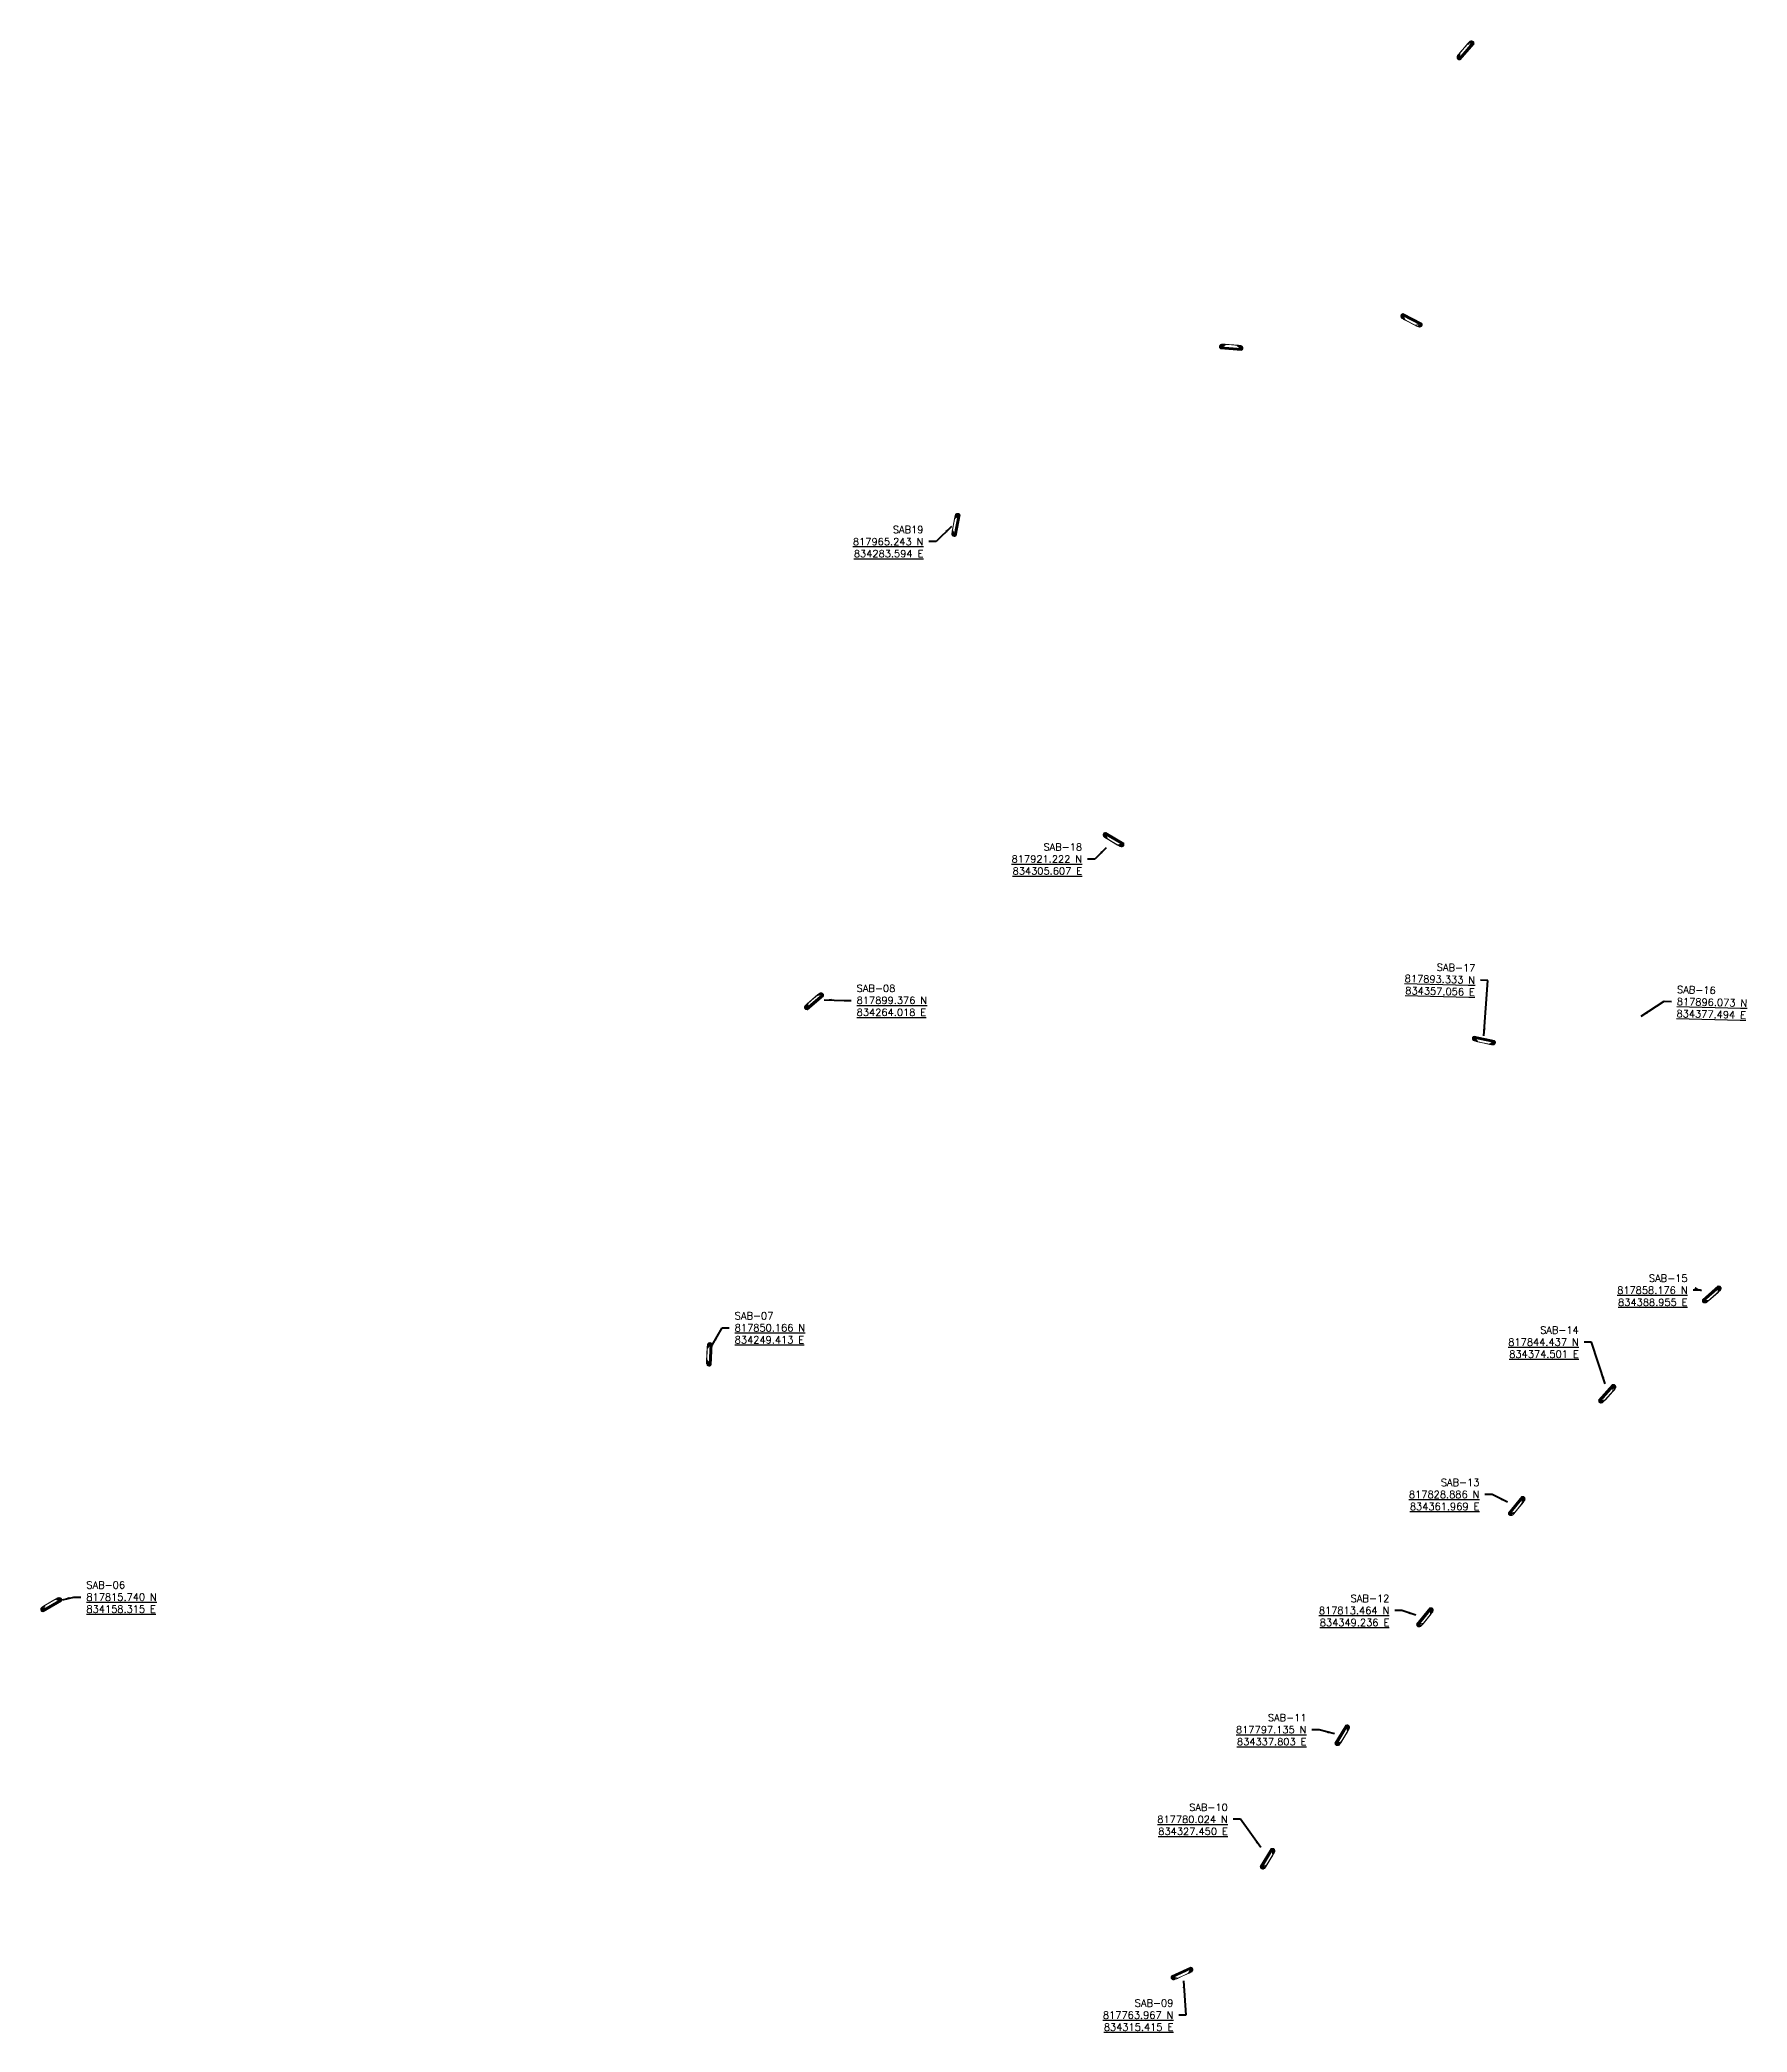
# Model space of a CAD drawing. Header units: metres. Extents: x 833948 to 834394, y 817756 to 818032.
# Drawn here: x 834156.9 to 834393.6, y 817756.2 to 818032.4 of the extents above; entities that cross this region are included whole.
import ezdxf

# ---------------------------------------------------------------- set-up
doc = ezdxf.new("R2010")
doc.units = ezdxf.units.M
doc.layers.add('00X-Park Signage', color=7, linetype='Continuous')
doc.layers.add('00X-Park Signage Structures', color=7, linetype='Continuous')
doc.layers.add('COORDINATES', color=2, linetype='Continuous', plot=False)
doc.styles.get("Standard").update_dxf_attribs({"font": 'arial.ttf'})
doc.dimstyles.new('ISO-25', dxfattribs={"dimtxt": 2.5, "dimasz": 2.5, "dimexe": 1.25, "dimexo": 0.625, "dimtad": 1, "dimtxsty": 'Standard', "dimcen": 2.5, "dimadec": 0, "dimazin": 0, "dimtfac": 1, "dimtmove": 0, "dimatfit": 3, "dimfxl": 0, "dimarcsym": 0})

msp = doc.modelspace()

# ---------------------------------------------------------------- texts
at = {"layer": 'COORDINATES', "char_height": 1}
for s, insert, attachment_point in [('{\\Fromans|c0;SAB19}\\P{\\Fromans|c0;\\L817965.243 N\\P834283.594 E}', (834279.42, 817962.86, 7.23), 6), ('{\\FROMANS.SHX|C0;SAB-18}\\P{\\FROMANS.SHX|C0;\\L817921.222 N\\L\\P834305.607 E}', (834301.43, 817918.84, 4.96), 6), ('{\\FROMANS.SHX|C0;SAB-08}\\P{\\FROMANS.SHX|C0;\\L817899.376 N\\L\\P834264.018 E}', (834270.17, 817899.24, 5.08), 4), ('{\\FROMANS.SHX|C0;SAB-15}\\P{\\FROMANS.SHX|C0;\\L817858.176 N\\L\\P834388.955 E}', (834385.38, 817859.04, 5.04), 6), ('{\\FROMANS.SHX|C0;SAB-07}\\P{\\FROMANS.SHX|C0;\\L817850.166 N\\L\\P834249.413 E}', (834253.26, 817853.83, 4.83), 4), ('{\\FROMANS.SHX|C0;SAB-14}\\P{\\FROMANS.SHX|C0;\\L817844.437 N\\L\\P834374.501 E}', (834370.29, 817851.85, 5.01), 6), ('{\\FROMANS.SHX|C0;SAB-13}\\P{\\FROMANS.SHX|C0;\\L817828.886 N\\L\\P834361.969 E}', (834356.51, 817830.72, 4.99), 6), ('{\\FROMANS.SHX|C0;SAB-06}\\P{\\FROMANS.SHX|C0;\\L817815.740 N\\L\\P834158.315 E}', (834163.37, 817816.49, 5.82), 4), ('{\\FROMANS.SHX|C0;SAB-12}\\P{\\FROMANS.SHX|C0;\\L817813.464 N\\L\\P834349.236 E}', (834344.02, 817814.63, 4.99), 6), ('{\\FROMANS.SHX|C0;SAB-11}\\P{\\FROMANS.SHX|C0;\\L817797.135 N\\L\\P834337.803 E}', (834332.54, 817798.1, 4.99), 6), ('{\\FROMANS.SHX|C0;SAB-10}\\P{\\FROMANS.SHX|C0;\\L817780.024 N\\L\\P834327.450 E}', (834321.63, 817785.67, 4.99), 6), ('{\\FROMANS.SHX|C0;SAB-09}\\P{\\FROMANS.SHX|C0;\\L817763.967 N\\L\\P834315.415 E}', (834314.08, 817758.52, 4.99), 6)]:
    msp.add_mtext(s, dxfattribs=dict(at, insert=insert, attachment_point=attachment_point))
at = {"layer": 'COORDINATES', "char_height": 1, "rotation": 358.702}
for s, insert, attachment_point in [('{\\FROMANS.SHX|C0;SAB-17}\\P{\\FROMANS.SHX|C0;\\L817893.333 N\\L\\P834357.056 E}', (834355.92, 817902.05, 5.05), 6), ('{\\FROMANS.SHX|C0;SAB-16}\\P{\\FROMANS.SHX|C0;\\L817896.073 N\\L\\P834377.494 E}', (834383.88, 817899.08), 4)]:
    msp.add_mtext(s, dxfattribs=dict(at, insert=insert, attachment_point=attachment_point))

# ---------------------------------------------------------------- blocks, each defined once
blk = doc.blocks.new('park bench')
at = {"layer": '00X-Park Signage Structures', "color": 0, "lineweight": 18}
mesh = blk.add_polyface(dxfattribs=at)
corners = [(-1.62, -0.41, 0.42), (-1.61, -0.45, 0.42), (-1.59, -0.5, 0.42), (-1.57, -0.53, 0.41), (-1.53, -0.56, 0.41), (1.53, -0.56, 0.41), (1.57, -0.53, 0.41), (1.59, -0.5, 0.42), (1.61, -0.45, 0.42), (1.62, -0.41, 0.42), (1.62, -0.4, 0.42), (1.62, -0.38, 0.42), (1.61, -0.32, 0.42), (1.6, -0.26, 0.43), (1.57, -0.2, 0.43), (1.54, -0.15, 0.43), (1.5, -0.11, 0.43), (1.45, -0.07, 0.44), (1.39, -0.04, 0.44), (1.33, -0.02, 0.44), (1.27, -0.01, 0.44), (1.14, -0.01, 0.44), (1.01, 0, 0.44), (-1.01, 0, 0.44), (-1.14, -0.01, 0.44), (-1.27, -0.01, 0.44), (-1.33, -0.02, 0.44), (-1.39, -0.04, 0.44), (-1.45, -0.07, 0.44), (-1.5, -0.11, 0.43), (-1.54, -0.15, 0.43), (-1.57, -0.2, 0.43), (-1.6, -0.26, 0.43), (-1.61, -0.32, 0.42), (-1.62, -0.38, 0.42), (-1.62, -0.4, 0.42)]
mesh.append_faces([[corners[k] for k in face] for face in [(2, 4, 1), (31, 4, 30), (27, 4, 26), (26, 4, 25), (8, 5, 7), (15, 5, 14)]], dxfattribs={"vtx0": -1, "vtx1": -1, "color": 0})
mesh.append_faces([[corners[k] for k in face] for face in [(4, 34, 35), (4, 33, 34), (4, 32, 33), (4, 0, 1), (4, 31, 32), (4, 27, 28), (4, 23, 24), (23, 4, 5, 22), (5, 12, 13), (5, 13, 14), (5, 10, 11), (5, 16, 17), (5, 15, 16)]], dxfattribs={"vtx0": -1, "vtx2": -1, "color": 0})
mesh.append_faces([[corners[k] for k in face] for face in [(3, 4, 2)]], dxfattribs={"vtx1": -1, "color": 0})
mesh.append_faces([[corners[k] for k in face] for face in [(35, 0, 4), (29, 30, 4), (28, 29, 4), (24, 25, 4), (9, 10, 5), (11, 12, 5), (8, 9, 5), (19, 20, 5), (20, 21, 5), (21, 22, 5), (18, 19, 5), (17, 18, 5)]], dxfattribs={"vtx1": -1, "vtx2": -1, "color": 0})
mesh.append_faces([[corners[k] for k in face] for face in [(5, 6, 7)]], dxfattribs={"vtx2": -1, "color": 0})
mesh = blk.add_polyface(dxfattribs=at)
corners = [(-1.5, -0.59), (-1.54, -0.56), (-1.57, -0.53), (-1.59, -0.49), (-1.61, -0.45), (-1.62, -0.41), (-1.62, -0.4), (-1.62, -0.38), (-1.61, -0.32), (-1.6, -0.26), (-1.57, -0.2), (-1.54, -0.15), (-1.5, -0.11), (-1.45, -0.07), (-1.39, -0.04), (-1.33, -0.02), (-1.27, -0.01), (-1.02, 0), (-0.78, 0), (0.78, 0), (1.02, 0), (1.27, -0.01), (1.33, -0.02), (1.39, -0.04), (1.45, -0.07), (1.5, -0.11), (1.54, -0.15), (1.57, -0.2), (1.6, -0.26), (1.61, -0.32), (1.62, -0.38), (1.62, -0.4), (1.62, -0.41), (1.61, -0.45), (1.59, -0.49), (1.57, -0.53), (1.54, -0.56), (1.5, -0.59)]
mesh.append_faces([[corners[k] for k in face] for face in [(35, 33, 34)]], dxfattribs={"vtx0": -1, "color": 0})
mesh.append_faces([[corners[k] for k in face] for face in [(30, 37, 29)]], dxfattribs={"vtx0": -1, "vtx1": -1, "color": 0})
mesh.append_faces([[corners[k] for k in face] for face in [(0, 18, 19, 37), (37, 23, 24), (37, 32, 33)]], dxfattribs={"vtx0": -1, "vtx2": -1, "color": 0})
mesh.append_faces([[corners[k] for k in face] for face in [(0, 12, 13, 14), (0, 16, 17, 18), (0, 14, 15, 16), (0, 7, 8, 9), (37, 19, 20, 21), (37, 21, 22, 23), (37, 30, 31, 32)]], dxfattribs={"vtx0": -1, "vtx3": -1, "color": 0})
mesh.append_faces([[corners[k] for k in face] for face in [(11, 12, 0, 10), (6, 7, 0, 5), (9, 10, 0), (25, 26, 37, 24), (26, 27, 37), (28, 29, 37, 27), (36, 37, 33, 35)]], dxfattribs={"vtx1": -1, "vtx2": -1, "color": 0})
mesh.append_faces([[corners[k] for k in face] for face in [(1, 2, 3, 0)]], dxfattribs={"vtx2": -1, "color": 0})
mesh.append_faces([[corners[k] for k in face] for face in [(3, 4, 5, 0)]], dxfattribs={"vtx2": -1, "vtx3": -1, "color": 0})
mesh = blk.add_polyface(dxfattribs=at)
corners = [(-1.62, -0.41), (-1.62, -0.41, 0.42), (-1.62, -0.4, 0.42), (-1.62, -0.38, 0.42), (-1.61, -0.32, 0.42), (-1.6, -0.26, 0.43), (-1.57, -0.2, 0.43), (-1.54, -0.15, 0.43), (-1.5, -0.11, 0.43), (-1.45, -0.07, 0.44), (-1.39, -0.04, 0.44), (-1.33, -0.02, 0.44), (-1.27, -0.01, 0.44), (-1.27, -0.01), (-1.33, -0.02), (-1.39, -0.04), (-1.45, -0.07), (-1.5, -0.11), (-1.54, -0.15), (-1.57, -0.2), (-1.6, -0.26), (-1.61, -0.32), (-1.62, -0.38), (-1.62, -0.4)]
mesh.append_faces([[corners[k] for k in face] for face in [(1, 2, 23, 0)]], dxfattribs={"vtx1": -1, "color": 0})
mesh.append_faces([[corners[k] for k in face] for face in [(2, 3, 22, 23), (4, 5, 20, 21), (3, 4, 21, 22), (5, 6, 19, 20), (18, 19, 6, 7), (7, 8, 17, 18), (8, 9, 16, 17), (10, 11, 14, 15), (9, 10, 15, 16)]], dxfattribs={"vtx1": -1, "vtx3": -1, "color": 0})
mesh.append_faces([[corners[k] for k in face] for face in [(11, 12, 13, 14)]], dxfattribs={"vtx3": -1, "color": 0})
mesh = blk.add_polyface(dxfattribs=at)
corners = [(-1.44, -0.61, 0.28), (-1.44, -0.61, 0.39), (-1.46, -0.6, 0.39), (-1.48, -0.59, 0.4), (-1.5, -0.59, 0.41), (-1.52, -0.58, 0.41), (-1.53, -0.56, 0.41), (-1.57, -0.53, 0.41), (-1.59, -0.5, 0.42), (-1.61, -0.45, 0.42), (-1.62, -0.41, 0.42), (-1.62, -0.41), (-1.61, -0.45), (-1.59, -0.49), (-1.57, -0.53), (-1.54, -0.56), (-1.5, -0.59), (-1.49, -0.59, 0.08), (-1.48, -0.6, 0.14), (-1.46, -0.6, 0.2), (-1.45, -0.6, 0.24)]
mesh.append_faces([[corners[k] for k in face] for face in [(19, 3, 18), (6, 15, 5)]], dxfattribs={"vtx0": -1, "vtx1": -1, "color": 0})
mesh.append_faces([[corners[k] for k in face] for face in [(19, 2, 3), (2, 20, 0), (18, 3, 4), (5, 16, 17), (17, 4, 5), (7, 14, 15), (5, 15, 16), (9, 12, 13)]], dxfattribs={"vtx0": -1, "vtx2": -1, "color": 0})
mesh.append_faces([[corners[k] for k in face] for face in [(19, 20, 2), (17, 18, 4), (6, 7, 15), (9, 10, 12), (8, 9, 13), (7, 8, 14), (13, 14, 8)]], dxfattribs={"vtx1": -1, "vtx2": -1, "color": 0})
mesh.append_faces([[corners[k] for k in face] for face in [(0, 1, 2), (10, 11, 12)]], dxfattribs={"vtx2": -1, "color": 0})
mesh = blk.add_polyface(dxfattribs=at)
corners = [(-1.53, -0.56, 0.41), (-1.52, -0.58, 0.41), (-1.5, -0.59, 0.41), (-1.48, -0.59, 0.4), (-1.46, -0.6, 0.39), (-1.44, -0.61, 0.39), (-1.43, -0.61, 0.38), (-1.42, -0.61, 0.38), (-1.42, -0.61, 0.38), (-1.41, -0.61, 0.37), (-1.4, -0.61, 0.37), (-1.4, -0.61, 0.36), (1.4, -0.61, 0.36), (1.4, -0.61, 0.37), (1.41, -0.61, 0.37), (1.42, -0.61, 0.38), (1.42, -0.61, 0.38), (1.43, -0.61, 0.38), (1.44, -0.61, 0.39), (1.46, -0.6, 0.39), (1.48, -0.59, 0.4), (1.5, -0.59, 0.41), (1.52, -0.58, 0.41), (1.53, -0.56, 0.41)]
mesh.append_faces([[corners[k] for k in face] for face in [(1, 22, 23, 0)]], dxfattribs={"vtx0": -1, "color": 0})
mesh.append_faces([[corners[k] for k in face] for face in [(10, 13, 14, 9), (7, 16, 17, 6), (8, 15, 16, 7), (9, 14, 15, 8), (6, 17, 18, 5), (5, 18, 19, 4), (4, 19, 20, 3), (2, 21, 22, 1), (3, 20, 21, 2)]], dxfattribs={"vtx0": -1, "vtx2": -1, "color": 0})
mesh.append_faces([[corners[k] for k in face] for face in [(11, 12, 13, 10)]], dxfattribs={"vtx2": -1, "color": 0})
mesh = blk.add_polyface(dxfattribs=at)
corners = [(-1.44, -0.61, 0.28), (-1.45, -0.6, 0.24), (-1.46, -0.6, 0.2), (-1.48, -0.6, 0.14), (-1.49, -0.59, 0.08), (-1.5, -0.59), (1.5, -0.59), (1.49, -0.59, 0.08), (1.48, -0.6, 0.14), (1.46, -0.6, 0.2), (1.45, -0.6, 0.24), (1.44, -0.61, 0.28), (1.42, -0.61, 0.32), (1.4, -0.61, 0.36), (-1.4, -0.61, 0.36), (-1.42, -0.61, 0.32)]
mesh.append_faces([[corners[k] for k in face] for face in [(0, 2, 15), (13, 8, 12)]], dxfattribs={"vtx0": -1, "vtx1": -1, "color": 0})
mesh.append_faces([[corners[k] for k in face] for face in [(14, 3, 4), (15, 2, 3), (3, 14, 15), (14, 5, 6, 13), (13, 6, 7), (12, 8, 9)]], dxfattribs={"vtx0": -1, "vtx2": -1, "color": 0})
mesh.append_faces([[corners[k] for k in face] for face in [(1, 2, 0), (10, 11, 9)]], dxfattribs={"vtx1": -1, "color": 0})
mesh.append_faces([[corners[k] for k in face] for face in [(4, 5, 14), (7, 8, 13), (11, 12, 9)]], dxfattribs={"vtx1": -1, "vtx2": -1, "color": 0})
mesh = blk.add_polyface(dxfattribs=at)
corners = [(-1.46, -0.38, 0.49), (-1.46, -0.38, 0.48), (-1.46, -0.39, 0.47), (-1.46, -0.39, 0.46), (-1.46, -0.4, 0.45), (-1.46, -0.42, 0.44), (-1.46, -0.43, 0.44), (-1.46, -0.56, 0.43), (-1.46, -0.57, 0.43), (-1.46, -0.59, 0.44), (-1.46, -0.6, 0.44), (-1.46, -0.61, 0.45), (-1.46, -0.61, 0.46), (-1.46, -0.62, 0.47), (-1.46, -0.62, 0.48), (-1.46, -0.66, 1.06), (-1.46, -0.66, 1.07), (-1.46, -0.66, 1.08), (-1.46, -0.65, 1.09), (-1.46, -0.64, 1.1), (-1.46, -0.63, 1.11), (-1.46, -0.62, 1.11), (-1.46, -0.61, 1.12), (-1.46, -0.52, 1.11), (-1.46, -0.5, 1.1), (-1.46, -0.49, 1.1), (-1.46, -0.48, 1.09), (-1.46, -0.48, 1.08), (-1.46, -0.47, 1.07), (-1.46, -0.44, 0.93), (-1.46, -0.41, 0.78), (-1.46, -0.39, 0.64)]
mesh.append_faces([[corners[k] for k in face] for face in [(3, 0, 1, 2)]], dxfattribs={"vtx0": -1, "color": 0})
mesh.append_faces([[corners[k] for k in face] for face in [(31, 7, 14, 30)]], dxfattribs={"vtx0": -1, "vtx1": -1, "vtx2": -1, "color": 0})
mesh.append_faces([[corners[k] for k in face] for face in [(30, 14, 15), (7, 31, 0, 6)]], dxfattribs={"vtx0": -1, "vtx2": -1, "color": 0})
mesh.append_faces([[corners[k] for k in face] for face in [(15, 28, 29, 30), (7, 12, 13, 14)]], dxfattribs={"vtx0": -1, "vtx3": -1, "color": 0})
mesh.append_faces([[corners[k] for k in face] for face in [(27, 28, 26)]], dxfattribs={"vtx1": -1, "color": 0})
mesh.append_faces([[corners[k] for k in face] for face in [(22, 23, 15)]], dxfattribs={"vtx1": -1, "vtx2": -1, "color": 0})
mesh.append_faces([[corners[k] for k in face] for face in [(23, 24, 28, 15), (5, 6, 0, 3)]], dxfattribs={"vtx1": -1, "vtx2": -1, "vtx3": -1, "color": 0})
mesh.append_faces([[corners[k] for k in face] for face in [(19, 20, 15, 16)]], dxfattribs={"vtx1": -1, "vtx3": -1, "color": 0})
mesh.append_faces([[corners[k] for k in face] for face in [(17, 18, 19, 16), (3, 4, 5), (10, 11, 12, 9)]], dxfattribs={"vtx2": -1, "color": 0})
mesh.append_faces([[corners[k] for k in face] for face in [(24, 25, 26, 28), (20, 21, 22, 15), (7, 8, 9, 12)]], dxfattribs={"vtx2": -1, "vtx3": -1, "color": 0})
mesh = blk.add_polyface(dxfattribs=at)
corners = [(-1.46, -0.43, 0.44), (-1.46, -0.42, 0.44), (-1.46, -0.4, 0.45), (-1.46, -0.39, 0.46), (-1.46, -0.39, 0.47), (-1.46, -0.38, 0.48), (-1.46, -0.38, 0.49), (1.46, -0.38, 0.49), (1.46, -0.38, 0.48), (1.46, -0.39, 0.47), (1.46, -0.39, 0.46), (1.46, -0.4, 0.45), (1.46, -0.42, 0.44), (1.46, -0.43, 0.44)]
mesh.append_faces([[corners[k] for k in face] for face in [(1, 12, 13, 0)]], dxfattribs={"vtx0": -1, "color": 0})
mesh.append_faces([[corners[k] for k in face] for face in [(5, 8, 9, 4), (4, 9, 10, 3), (2, 11, 12, 1), (11, 2, 3, 10)]], dxfattribs={"vtx0": -1, "vtx2": -1, "color": 0})
mesh.append_faces([[corners[k] for k in face] for face in [(5, 6, 7, 8)]], dxfattribs={"vtx3": -1, "color": 0})
mesh = blk.add_polyface(dxfattribs=at)
corners = [(-1.46, -0.38, 0.49), (-1.46, -0.39, 0.64), (-1.46, -0.41, 0.78), (-1.46, -0.44, 0.93), (-1.46, -0.47, 1.07), (1.46, -0.47, 1.07), (1.46, -0.44, 0.93), (1.46, -0.41, 0.78), (1.46, -0.39, 0.64), (1.46, -0.38, 0.49)]
mesh.append_faces([[corners[k] for k in face] for face in [(5, 6, 3, 4)]], dxfattribs={"vtx1": -1, "color": 0})
mesh.append_faces([[corners[k] for k in face] for face in [(2, 3, 6, 7), (7, 8, 1, 2)]], dxfattribs={"vtx1": -1, "vtx3": -1, "color": 0})
mesh.append_faces([[corners[k] for k in face] for face in [(8, 9, 0, 1)]], dxfattribs={"vtx3": -1, "color": 0})
mesh = blk.add_polyface(dxfattribs=at)
corners = [(-1.46, -0.43, 0.44), (1.46, -0.43, 0.44), (1.46, -0.56, 0.43), (-1.46, -0.56, 0.43)]
mesh.append_faces([[corners[k] for k in face] for face in [(0, 1, 2, 3)]], dxfattribs={"color": 0})
mesh = blk.add_polyface(dxfattribs=at)
corners = [(-1.46, -0.47, 1.07), (-1.46, -0.48, 1.08), (-1.46, -0.48, 1.09), (-1.46, -0.49, 1.1), (-1.46, -0.5, 1.1), (-1.46, -0.52, 1.11), (1.46, -0.52, 1.11), (1.46, -0.5, 1.1), (1.46, -0.49, 1.1), (1.46, -0.48, 1.09), (1.46, -0.48, 1.08), (1.46, -0.47, 1.07)]
mesh.append_faces([[corners[k] for k in face] for face in [(1, 10, 11, 0)]], dxfattribs={"vtx0": -1, "color": 0})
mesh.append_faces([[corners[k] for k in face] for face in [(4, 7, 8, 3), (3, 8, 9, 2), (2, 9, 10, 1)]], dxfattribs={"vtx0": -1, "vtx2": -1, "color": 0})
mesh.append_faces([[corners[k] for k in face] for face in [(6, 7, 4, 5)]], dxfattribs={"vtx1": -1, "color": 0})
mesh = blk.add_polyface(dxfattribs=at)
corners = [(-1.46, -0.61, 1.12), (1.46, -0.61, 1.12), (1.46, -0.52, 1.11), (-1.46, -0.52, 1.11)]
mesh.append_faces([[corners[k] for k in face] for face in [(0, 1, 2, 3)]], dxfattribs={"color": 0})
mesh = blk.add_polyface(dxfattribs=at)
corners = [(-1.46, -0.62, 0.48), (-1.46, -0.62, 0.47), (-1.46, -0.61, 0.46), (-1.46, -0.61, 0.45), (-1.46, -0.6, 0.44), (-1.46, -0.59, 0.44), (-1.46, -0.57, 0.43), (-1.46, -0.56, 0.43), (1.46, -0.56, 0.43), (1.46, -0.57, 0.43), (1.46, -0.58, 0.44), (1.46, -0.59, 0.44), (1.46, -0.6, 0.44), (1.45, -0.6, 0.45), (1.44, -0.61, 0.45), (1.43, -0.61, 0.45), (1.42, -0.61, 0.45), (1.46, -0.61, 0.45), (1.46, -0.61, 0.46), (1.46, -0.62, 0.47), (1.46, -0.62, 0.48)]
mesh.append_faces([[corners[k] for k in face] for face in [(0, 19, 20)]], dxfattribs={"vtx0": -1, "color": 0})
mesh.append_faces([[corners[k] for k in face] for face in [(7, 9, 6), (15, 3, 14), (3, 16, 2), (14, 3, 13)]], dxfattribs={"vtx0": -1, "vtx1": -1, "color": 0})
mesh.append_faces([[corners[k] for k in face] for face in [(18, 2, 16)]], dxfattribs={"vtx0": -1, "vtx1": -1, "vtx2": -1, "color": 0})
mesh.append_faces([[corners[k] for k in face] for face in [(5, 10, 11), (4, 11, 12), (11, 4, 5), (3, 12, 13), (1, 18, 19), (3, 15, 16), (18, 1, 2), (19, 0, 1)]], dxfattribs={"vtx0": -1, "vtx2": -1, "color": 0})
mesh.append_faces([[corners[k] for k in face] for face in [(17, 18, 16)]], dxfattribs={"vtx1": -1, "color": 0})
mesh.append_faces([[corners[k] for k in face] for face in [(9, 10, 6), (5, 6, 10), (3, 4, 12)]], dxfattribs={"vtx1": -1, "vtx2": -1, "color": 0})
mesh.append_faces([[corners[k] for k in face] for face in [(7, 8, 9)]], dxfattribs={"vtx2": -1, "color": 0})
mesh = blk.add_polyface(dxfattribs=at)
corners = [(-1.46, -0.61, 1.12), (-1.46, -0.62, 1.11), (-1.46, -0.63, 1.11), (-1.46, -0.64, 1.1), (-1.46, -0.65, 1.09), (-1.46, -0.66, 1.08), (-1.46, -0.66, 1.07), (-1.46, -0.66, 1.06), (1.46, -0.66, 1.06), (1.46, -0.66, 1.07), (1.46, -0.66, 1.08), (1.46, -0.65, 1.09), (1.46, -0.64, 1.1), (1.46, -0.63, 1.11), (1.46, -0.62, 1.11), (1.46, -0.61, 1.12)]
mesh.append_faces([[corners[k] for k in face] for face in [(1, 14, 15, 0)]], dxfattribs={"vtx0": -1, "color": 0})
mesh.append_faces([[corners[k] for k in face] for face in [(6, 9, 10, 5), (5, 10, 11, 4), (4, 11, 12, 3), (3, 12, 13, 2), (2, 13, 14, 1)]], dxfattribs={"vtx0": -1, "vtx2": -1, "color": 0})
mesh.append_faces([[corners[k] for k in face] for face in [(7, 8, 9, 6)]], dxfattribs={"vtx2": -1, "color": 0})
mesh = blk.add_polyface(dxfattribs=at)
corners = [(-1.46, -0.62, 0.48), (1.46, -0.62, 0.48), (1.46, -0.66, 1.06), (-1.46, -0.66, 1.06)]
mesh.append_faces([[corners[k] for k in face] for face in [(0, 1, 2, 3)]], dxfattribs={"color": 0})
mesh = blk.add_polyface(dxfattribs=at)
corners = [(-1.44, -0.61, 0.39), (-1.44, -0.61, 0.28), (-1.42, -0.61, 0.32), (-1.4, -0.61, 0.36), (-1.4, -0.61, 0.37), (-1.41, -0.61, 0.37), (-1.42, -0.61, 0.38), (-1.42, -0.61, 0.38), (-1.43, -0.61, 0.38)]
mesh.append_faces([[corners[k] for k in face] for face in [(2, 0, 1)]], dxfattribs={"vtx0": -1, "color": 0})
mesh.append_faces([[corners[k] for k in face] for face in [(3, 5, 2), (7, 2, 6)]], dxfattribs={"vtx0": -1, "vtx1": -1, "color": 0})
mesh.append_faces([[corners[k] for k in face] for face in [(5, 6, 2), (8, 0, 2), (7, 8, 2)]], dxfattribs={"vtx1": -1, "vtx2": -1, "color": 0})
mesh.append_faces([[corners[k] for k in face] for face in [(3, 4, 5)]], dxfattribs={"vtx2": -1, "color": 0})
mesh = blk.add_polyface(dxfattribs=at)
corners = [(-1.27, -0.01), (-1.27, -0.01, 0.44), (-1.14, -0.01, 0.44), (-1.01, 0, 0.44), (-0.93, 0, 0.44), (-0.85, 0, 0.44), (-0.78, 0, 0.44), (-0.78, 0), (-1.02, 0)]
mesh.append_faces([[corners[k] for k in face] for face in [(4, 8, 3)]], dxfattribs={"vtx0": -1, "vtx1": -1, "color": 0})
mesh.append_faces([[corners[k] for k in face] for face in [(4, 7, 8), (7, 4, 5)]], dxfattribs={"vtx0": -1, "vtx2": -1, "color": 0})
mesh.append_faces([[corners[k] for k in face] for face in [(1, 2, 0)]], dxfattribs={"vtx1": -1, "color": 0})
mesh.append_faces([[corners[k] for k in face] for face in [(8, 0, 2), (2, 3, 8)]], dxfattribs={"vtx1": -1, "vtx2": -1, "color": 0})
mesh.append_faces([[corners[k] for k in face] for face in [(5, 6, 7)]], dxfattribs={"vtx2": -1, "color": 0})
mesh = blk.add_polyface(dxfattribs=at)
corners = [(0.78, 0, 0.44), (-0.78, 0, 0.44), (-0.85, 0, 0.44), (-0.93, 0, 0.44), (-1.01, 0, 0.44), (1.01, 0, 0.44), (0.93, 0, 0.44), (0.85, 0, 0.44)]
mesh.append_faces([[corners[k] for k in face] for face in [(2, 7, 0, 1)]], dxfattribs={"vtx0": -1, "color": 0})
mesh.append_faces([[corners[k] for k in face] for face in [(3, 6, 7, 2)]], dxfattribs={"vtx0": -1, "vtx2": -1, "color": 0})
mesh.append_faces([[corners[k] for k in face] for face in [(4, 5, 6, 3)]], dxfattribs={"vtx2": -1, "color": 0})
mesh = blk.add_polyface(dxfattribs=at)
corners = [(-0.78, 0, 0.44), (0.78, 0, 0.44), (0.78, 0), (-0.78, 0)]
mesh.append_faces([[corners[k] for k in face] for face in [(0, 1, 2, 3)]], dxfattribs={"color": 0})
mesh = blk.add_polyface(dxfattribs=at)
corners = [(1.27, -0.01, 0.44), (1.27, -0.01), (1.02, 0), (0.78, 0), (0.78, 0, 0.44), (0.85, 0, 0.44), (0.93, 0, 0.44), (1.01, 0, 0.44), (1.14, -0.01, 0.44)]
mesh.append_faces([[corners[k] for k in face] for face in [(1, 8, 0)]], dxfattribs={"vtx0": -1, "color": 0})
mesh.append_faces([[corners[k] for k in face] for face in [(3, 6, 2), (6, 3, 5), (7, 2, 6)]], dxfattribs={"vtx0": -1, "vtx1": -1, "color": 0})
mesh.append_faces([[corners[k] for k in face] for face in [(8, 1, 2)]], dxfattribs={"vtx0": -1, "vtx2": -1, "color": 0})
mesh.append_faces([[corners[k] for k in face] for face in [(4, 5, 3)]], dxfattribs={"vtx1": -1, "color": 0})
mesh.append_faces([[corners[k] for k in face] for face in [(7, 8, 2)]], dxfattribs={"vtx1": -1, "vtx2": -1, "color": 0})
mesh = blk.add_polyface(dxfattribs=at)
corners = [(1.62, -0.41, 0.42), (1.62, -0.41), (1.62, -0.4), (1.62, -0.38), (1.61, -0.32), (1.6, -0.26), (1.57, -0.2), (1.54, -0.15), (1.5, -0.11), (1.45, -0.07), (1.39, -0.04), (1.33, -0.02), (1.27, -0.01), (1.27, -0.01, 0.44), (1.33, -0.02, 0.44), (1.39, -0.04, 0.44), (1.45, -0.07, 0.44), (1.5, -0.11, 0.43), (1.54, -0.15, 0.43), (1.57, -0.2, 0.43), (1.6, -0.26, 0.43), (1.61, -0.32, 0.42), (1.62, -0.38, 0.42), (1.62, -0.4, 0.42)]
mesh.append_faces([[corners[k] for k in face] for face in [(2, 23, 0, 1)]], dxfattribs={"vtx0": -1, "color": 0})
mesh.append_faces([[corners[k] for k in face] for face in [(11, 14, 15, 10), (9, 16, 17, 8), (10, 15, 16, 9), (8, 17, 18, 7), (7, 18, 19, 6), (6, 19, 20, 5), (5, 20, 21, 4), (3, 22, 23, 2), (4, 21, 22, 3)]], dxfattribs={"vtx0": -1, "vtx2": -1, "color": 0})
mesh.append_faces([[corners[k] for k in face] for face in [(12, 13, 14, 11)]], dxfattribs={"vtx2": -1, "color": 0})
mesh = blk.add_polyface(dxfattribs=at)
corners = [(1.44, -0.61, 0.28), (1.44, -0.61, 0.39), (1.43, -0.61, 0.38), (1.42, -0.61, 0.38), (1.42, -0.61, 0.38), (1.41, -0.61, 0.37), (1.4, -0.61, 0.37), (1.4, -0.61, 0.36), (1.42, -0.61, 0.32)]
mesh.append_faces([[corners[k] for k in face] for face in [(7, 5, 6)]], dxfattribs={"vtx0": -1, "color": 0})
mesh.append_faces([[corners[k] for k in face] for face in [(4, 8, 3)]], dxfattribs={"vtx0": -1, "vtx1": -1, "color": 0})
mesh.append_faces([[corners[k] for k in face] for face in [(8, 2, 3), (5, 7, 8)]], dxfattribs={"vtx0": -1, "vtx2": -1, "color": 0})
mesh.append_faces([[corners[k] for k in face] for face in [(0, 1, 8)]], dxfattribs={"vtx1": -1, "color": 0})
mesh.append_faces([[corners[k] for k in face] for face in [(1, 2, 8), (4, 5, 8)]], dxfattribs={"vtx1": -1, "vtx2": -1, "color": 0})
mesh = blk.add_polyface(dxfattribs=at)
corners = [(1.44, -0.61, 0.45), (1.45, -0.6, 0.45), (1.46, -0.6, 0.45), (1.46, -0.61, 0.45), (1.42, -0.61, 0.45), (1.43, -0.61, 0.45)]
mesh.append_faces([[corners[k] for k in face] for face in [(3, 1, 2)]], dxfattribs={"vtx0": -1, "color": 0})
mesh.append_faces([[corners[k] for k in face] for face in [(0, 1, 3)]], dxfattribs={"vtx1": -1, "vtx2": -1, "color": 0})
mesh.append_faces([[corners[k] for k in face] for face in [(3, 4, 5, 0)]], dxfattribs={"vtx3": -1, "color": 0})
mesh = blk.add_polyface(dxfattribs=at)
corners = [(1.44, -0.61, 0.45), (1.43, -0.61, 0.45), (1.42, -0.61, 0.45), (1.43, -0.61, 0.45), (1.44, -0.61, 0.45)]
mesh.append_faces([[corners[k] for k in face] for face in [(1, 3, 0)]], dxfattribs={"vtx0": -1, "vtx1": -1, "color": 0})
mesh.append_faces([[corners[k] for k in face] for face in [(4, 0, 3)]], dxfattribs={"vtx1": -1, "color": 0})
mesh.append_faces([[corners[k] for k in face] for face in [(1, 2, 3)]], dxfattribs={"vtx2": -1, "color": 0})
mesh = blk.add_polyface(dxfattribs=at)
corners = [(1.62, -0.41), (1.62, -0.41, 0.42), (1.61, -0.45, 0.42), (1.59, -0.5, 0.42), (1.57, -0.53, 0.41), (1.53, -0.56, 0.41), (1.52, -0.58, 0.41), (1.5, -0.59, 0.41), (1.48, -0.59, 0.4), (1.46, -0.6, 0.39), (1.44, -0.61, 0.39), (1.44, -0.61, 0.28), (1.45, -0.6, 0.24), (1.46, -0.6, 0.2), (1.48, -0.6, 0.14), (1.49, -0.59, 0.08), (1.5, -0.59), (1.54, -0.56), (1.57, -0.53), (1.59, -0.49), (1.61, -0.45)]
mesh.append_faces([[corners[k] for k in face] for face in [(11, 9, 10)]], dxfattribs={"vtx0": -1, "color": 0})
mesh.append_faces([[corners[k] for k in face] for face in [(14, 8, 13)]], dxfattribs={"vtx0": -1, "vtx1": -1, "color": 0})
mesh.append_faces([[corners[k] for k in face] for face in [(3, 18, 19), (4, 17, 18), (15, 6, 7), (13, 8, 9), (6, 16, 17)]], dxfattribs={"vtx0": -1, "vtx2": -1, "color": 0})
mesh.append_faces([[corners[k] for k in face] for face in [(0, 1, 20)]], dxfattribs={"vtx1": -1, "color": 0})
mesh.append_faces([[corners[k] for k in face] for face in [(1, 2, 20), (4, 5, 17), (3, 4, 18), (2, 3, 19), (19, 20, 2), (5, 6, 17), (7, 8, 14), (15, 16, 6), (14, 15, 7), (12, 13, 9), (11, 12, 9)]], dxfattribs={"vtx1": -1, "vtx2": -1, "color": 0})
mesh = blk.add_polyface(dxfattribs=at)
corners = [(1.46, -0.6, 0.45), (1.45, -0.6, 0.45), (1.44, -0.61, 0.45), (1.44, -0.61, 0.45), (1.45, -0.6, 0.45), (1.46, -0.6, 0.44)]
mesh.append_faces([[corners[k] for k in face] for face in [(3, 1, 2)]], dxfattribs={"vtx0": -1, "color": 0})
mesh.append_faces([[corners[k] for k in face] for face in [(4, 0, 1), (1, 3, 4)]], dxfattribs={"vtx0": -1, "vtx2": -1, "color": 0})
mesh.append_faces([[corners[k] for k in face] for face in [(5, 0, 4)]], dxfattribs={"vtx1": -1, "color": 0})
mesh = blk.add_polyface(dxfattribs=at)
corners = [(1.46, -0.38, 0.49), (1.46, -0.39, 0.64), (1.46, -0.41, 0.78), (1.46, -0.44, 0.93), (1.46, -0.47, 1.07), (1.46, -0.48, 1.08), (1.46, -0.48, 1.09), (1.46, -0.49, 1.1), (1.46, -0.5, 1.1), (1.46, -0.52, 1.11), (1.46, -0.61, 1.12), (1.46, -0.62, 1.11), (1.46, -0.63, 1.11), (1.46, -0.64, 1.1), (1.46, -0.65, 1.09), (1.46, -0.66, 1.08), (1.46, -0.66, 1.07), (1.46, -0.66, 1.06), (1.46, -0.62, 0.48), (1.46, -0.62, 0.47), (1.46, -0.61, 0.46), (1.46, -0.61, 0.45), (1.46, -0.6, 0.45), (1.46, -0.6, 0.44), (1.46, -0.59, 0.44), (1.46, -0.58, 0.44), (1.46, -0.57, 0.43), (1.46, -0.56, 0.43), (1.46, -0.43, 0.44), (1.46, -0.42, 0.44), (1.46, -0.4, 0.45), (1.46, -0.39, 0.46), (1.46, -0.39, 0.47), (1.46, -0.38, 0.48)]
mesh.append_faces([[corners[k] for k in face] for face in [(12, 10, 11)]], dxfattribs={"vtx0": -1, "color": 0})
mesh.append_faces([[corners[k] for k in face] for face in [(19, 22, 18), (2, 18, 1)]], dxfattribs={"vtx0": -1, "vtx1": -1, "color": 0})
mesh.append_faces([[corners[k] for k in face] for face in [(27, 1, 18, 22)]], dxfattribs={"vtx0": -1, "vtx1": -1, "vtx2": -1, "vtx3": -1, "color": 0})
mesh.append_faces([[corners[k] for k in face] for face in [(0, 27, 28, 33), (27, 0, 1), (10, 16, 17, 9)]], dxfattribs={"vtx0": -1, "vtx2": -1, "color": 0})
mesh.append_faces([[corners[k] for k in face] for face in [(17, 3, 4, 9)]], dxfattribs={"vtx0": -1, "vtx2": -1, "vtx3": -1, "color": 0})
mesh.append_faces([[corners[k] for k in face] for face in [(22, 25, 26, 27), (9, 5, 6, 7), (10, 14, 15, 16)]], dxfattribs={"vtx0": -1, "vtx3": -1, "color": 0})
mesh.append_faces([[corners[k] for k in face] for face in [(24, 25, 22, 23)]], dxfattribs={"vtx1": -1, "color": 0})
mesh.append_faces([[corners[k] for k in face] for face in [(32, 33, 28, 31), (4, 5, 9), (13, 14, 10, 12)]], dxfattribs={"vtx1": -1, "vtx2": -1, "color": 0})
mesh.append_faces([[corners[k] for k in face] for face in [(17, 18, 2, 3)]], dxfattribs={"vtx1": -1, "vtx3": -1, "color": 0})
mesh.append_faces([[corners[k] for k in face] for face in [(20, 21, 22, 19), (7, 8, 9)]], dxfattribs={"vtx2": -1, "color": 0})
mesh.append_faces([[corners[k] for k in face] for face in [(28, 29, 30, 31)]], dxfattribs={"vtx3": -1, "color": 0})

# ---------------------------------------------------------------- block references
at = {"layer": '00X-Park Signage', "color": 1, "lineweight": 30}
for p, rotation in [((834354.31, 818031.22, 12.61), 49.15616841855965), ((834346.93, 817993.22, 10.89), 152.7229030907803), ((834322.12, 817990.15, 10.23), 355.717368748261), ((834283.59, 817965.24, 7.23), 79.36304218578447), ((834305.61, 817921.22, 4.96), 149.1845451748974), ((834264.02, 817899.38, 5.08), 40.46075155387999), ((834357.06, 817893.33, 5.05), 167.5530977603946), ((834388.96, 817858.18, 5.04), 221.1207359684398), ((834249.41, 817850.17, 4.83), 87.54442359667121), ((834374.5, 817844.44, 5.01), 227.9901729717207), ((834361.97, 817828.89, 4.99), 230.7290080143774), ((834158.31, 817815.74, 5.82), 30.2178902229234), ((834349.24, 817813.46, 4.99), 230.8203771510115), ((834337.8, 817797.14, 4.99), 238.9886451757073), ((834327.45, 817780.02, 4.99), 238.8738635758468), ((834315.42, 817763.97, 4.99), 204.6809852436449)]:
    msp.add_blockref('park bench', p, dxfattribs=dict(at, rotation=rotation))

msp.set_redraw_order([(e.dxf.handle, doc.entitydb.next_handle()) for e in msp.query("TEXT MTEXT ATTDEF DIMENSION ARC_DIMENSION")])  # texts and dimensions are drawn at this point

# ---------------------------------------------------------------- leaders
at = {"layer": 'COORDINATES'}
for points in [[(834283.3, 817964.95, 7.23), (834281.17, 817962.86, 7.23), (834280.17, 817962.86, 7.23)], [(834304.76, 817920.39, 4.96), (834303.18, 817918.84, 4.96), (834302.18, 817918.84, 4.96)], [(834357.13, 817894.33, 5.05), (834357.67, 817902.01, 5.05), (834356.67, 817902.03, 5.05)], [(834265.68, 817899.32, 5.08), (834268.42, 817899.24, 5.08), (834269.42, 817899.24, 5.08)], [(834378.96, 817897.03), (834382.13, 817899.12), (834383.13, 817899.1)], [(834387.3, 817858.97, 5.04), (834387.13, 817859.04, 5.04), (834386.13, 817859.04, 5.04)], [(834250.14, 817851.44, 4.83), (834251.51, 817853.83, 4.83), (834252.51, 817853.83, 4.83)], [(834373.95, 817846.08, 5.01), (834372.04, 817851.85, 5.01), (834371.04, 817851.85, 5.01)], [(834360.43, 817829.65, 4.99), (834358.26, 817830.72, 4.99), (834357.26, 817830.72, 4.99)], [(834160.05, 817816.13, 5.82), (834161.62, 817816.49, 5.82), (834162.62, 817816.49, 5.82)], [(834347.7, 817813.98, 4.99), (834345.77, 817814.63, 4.99), (834344.77, 817814.63, 4.99)], [(834336.4, 817797.52, 4.99), (834334.29, 817798.1, 4.99), (834333.29, 817798.1, 4.99)], [(834326.2, 817781.75, 4.99), (834323.38, 817785.67, 4.99), (834322.38, 817785.67, 4.99)], [(834315.47, 817763.29, 4.99), (834315.83, 817758.52, 4.99), (834314.83, 817758.52, 4.99)]]:
    msp.add_leader(points, dimstyle='ISO-25', override={"dimscale": 1, "dimasz": 1, "dimclrd": 256, "dimlwd": 65535}, dxfattribs=at)

doc.saveas('drawing.dxf')
